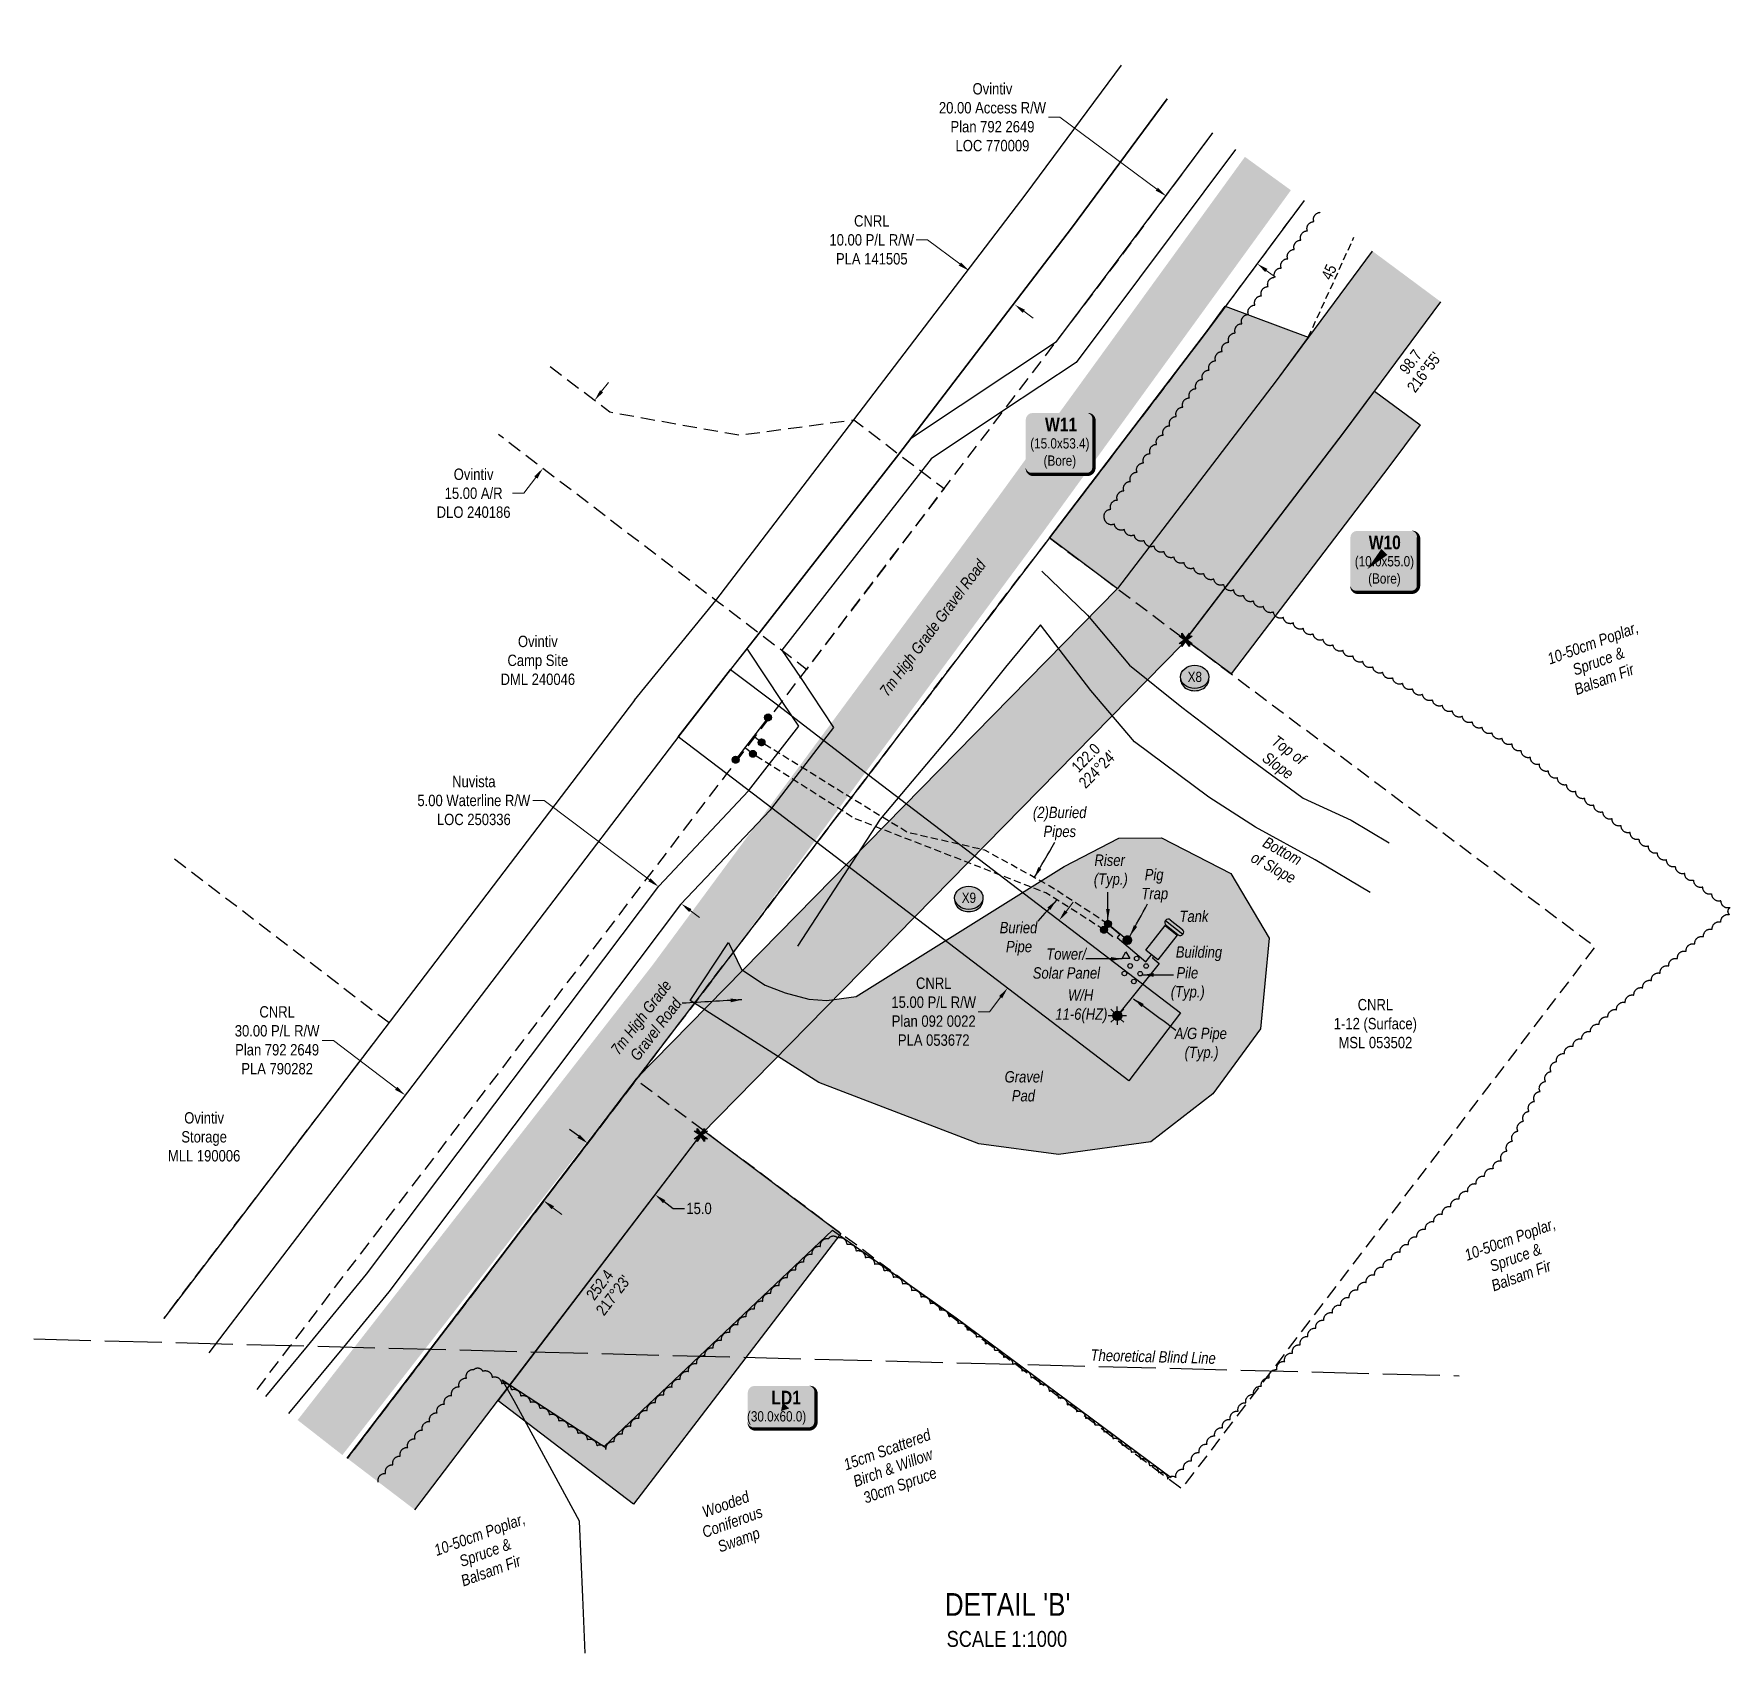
# Model space of a CAD drawing. Extents: x 391873 to 399328, y 6054492 to 6062838.
# Drawn here: x 397632 to 399125, y 6058891 to 6060315 of the extents above; entities that cross this region are included whole.
import ezdxf
from ezdxf.enums import TextEntityAlignment as Align

# ---------------------------------------------------------------- set-up
doc = ezdxf.new("R2010")
doc.units = 0
doc.header["$LTSCALE"] = 5
doc.header["$PDSIZE"] = 0.5
for name, pattern in [('0', [1, 1, 0]), ('foc-ACCESSROAD', [3.75, 2.5, -1.25]), ('foc-TIELINE', [1.875, 1.25, -0.625]), ('foc-UNSURVEYED', [12.5, 10, -2.5]), ('UG_PIPE', [1.875, 1.25, -0.625])]:
    doc.linetypes.add(name, pattern=pattern)
doc.layers.get('Defpoints').update_dxf_attribs({"color": 9})
for name, color, linetype, true_color in [('AS-PIPE-AG', 7, 'Continuous', 0x7d00fa), ('AS-PIPE-AG-T', 7, 'Continuous', 0x7d00fa), ('AS-STRUCTURE-H', 7, 'Continuous', 0xa8a8a8), ('AS-STRUCTURE-T', 7, 'Continuous', 0x454545), ('P-TEMP-BLUE-H', 7, 'Continuous', 0x99e6ff)]:
    doc.layers.add(name, color=color, linetype=linetype, true_color=true_color)
for name, color, linetype in [('AS-PIPE-UG', 44, 'UG_PIPE'), ('AS-PIPE-UG-T', 44, 'Continuous'), ('AS-ROADS', 254, 'Continuous'), ('AS-SYMBOL', 7, 'Continuous'), ('C-RW', 13, 'Continuous'), ('DETAIL-T', 7, 'Continuous'), ('F-AR', 190, 'foc-ACCESSROAD'), ('F-RW', 190, 'Continuous'), ('F-WS', 190, 'foc-ACCESSROAD'), ('F-WS-S', 8, 'Continuous'), ('L-BD1', 253, 'Continuous'), ('L-MON', 1, 'Continuous'), ('L-USEC', 7, 'foc-UNSURVEYED'), ('P-CROSSINGS', 250, 'Continuous'), ('P-PROPOSED', 10, 'Continuous'), ('P-PROPOSED-H', 21, 'Continuous'), ('P-TEMP-BLOCKS', 250, 'Continuous'), ('P-TEMP-BLUE', 146, 'Continuous'), ('P-TXT', 4, 'Continuous'), ('T-BUSH', 110, '0'), ('T-BUSH-T', 110, 'Continuous'), ('T-SLOPE', 48, 'Continuous'), ('T-TIE', 201, 'foc-TIELINE'), ('WETLAND', 143, 'Continuous'), ('WETLAND-T', 146, 'Continuous')]:
    doc.layers.add(name, color=color, linetype=linetype)
doc.layers.add('AS-STRUCTURE', color=7, linetype='Continuous', lineweight=30, true_color=0x595959)
for name, color, linetype, lineweight in [('C-RW-T', 13, 'Continuous', 9), ('F-AR-T', 190, 'Continuous', 9), ('F-RW-T', 190, 'Continuous', 9), ('F-WS-T', 190, 'Continuous', 9), ('T-TEXT', 48, 'Continuous', 18), ('T-TIE-T', 201, 'Continuous', 18)]:
    doc.layers.add(name, color=color, linetype=linetype, lineweight=lineweight)
doc.styles.add('80', font='ARIALN.TTF', dxfattribs={"height": 10})
doc.styles.add('80CG', font='ARIALN.TTF', dxfattribs={"height": 10})
doc.styles.add('80L', font='ARIALN.TTF', dxfattribs={"height": 10})
doc.styles.add('BOLD', font='ARIALNB.TTF')
doc.styles.add('Crossing', font='ARIALN.TTF', dxfattribs={"height": 10})
doc.dimstyles.new('Compass 5 000', dxfattribs={"dimscale": 5, "dimtxt": 9, "dimasz": 2, "dimexe": 0.2, "dimexo": 0.0625, "dimgap": 0.5, "dimtad": 0, "dimtih": 1, "dimtoh": 1, "dimzin": 0, "dimdsep": 46, "dimtxsty": '80CG', "dimcen": 0.1, "dimse1": 1, "dimse2": 1, "dimclrd": 256, "dimclrt": 256, "dimaunit": 1, "dimadec": 4, "dimazin": 0, "dimtfac": 0.06, "dimtofl": 0, "dimtmove": 0, "dimatfit": 1, "dimfxl": 0.2, "dimtolj": 1, "dimtzin": 0, "dimlwd": -1, "dimarcsym": 0})

msp = doc.modelspace()

# ---------------------------------------------------------------- texts
at = {"layer": 'AS-PIPE-AG-T', "insert": (398634.504, 6059440.857), "char_height": 9.99613, "attachment_point": 1, "style": '80L'}
msp.add_mtext_dynamic_manual_height_columns('\\pi1.9379;{\\fArial Narrow|b0|i1|c0|p34;A/G Pipe\\P\\pi10.577;(Typ.)}', width=49.42428, gutter_width=50, heights=[0], dxfattribs=at)
at = {"layer": 'AS-PIPE-UG-T', "char_height": 9.99613, "attachment_point": 1, "style": '80L'}
for s, insert in [('\\pi-8.6654;{\\fArial Narrow|b0|i1|c0|p34;(2)Buried\\P\\pi0.64206;Pipes}', (398520.271, 6059635.239)), ('\\pi-1.9047;{\\fArial Narrow|b0|i1|c0|p34;Buried\\P\\pi3.6354;Pipe}', (398484.267, 6059533.906))]:
    msp.add_mtext_dynamic_manual_height_columns(s, width=29.34966, gutter_width=50, heights=[0], dxfattribs=dict(at, insert=insert))
at = {"layer": 'AS-STRUCTURE-T', "char_height": 9.99613, "attachment_point": 1, "style": '80L'}
for s, width, insert in [('{\\fArial Narrow|b0|i1|c0|p34;Tank}', 26.17776, (398640.604, 6059543.859)), ('\\pi12.362;{\\fArial Narrow|b0|i1|c0|p34;Tower/\\P\\pi0.46725;Solar Panel}', 59.80668, (398511.012, 6059510.676)), ('{\\fArial Narrow|b0|i1|c0|p34;Building}', 38.67435, (398637.34, 6059512.396)), ('\\pi5.5481;{\\fArial Narrow|b0|i1|c0|p34;Pile\\P\\pi0.53978;(Typ.)}', 29.34966, (398632.386, 6059494.138))]:
    msp.add_mtext_dynamic_manual_height_columns(s, width=width, gutter_width=50, heights=[0], dxfattribs=dict(at, insert=insert))
at = {"layer": 'DETAIL-T', "color": 3, "insert": (398375.072, 6058943.412), "char_height": 19.99227, "width": 225.74688, "attachment_point": 1, "style": '80CG'}
msp.add_mtext("\\pi58.999;DETAIL 'B'\\P\\pi60.604;{\\H0.7x;SCALE 1:1000}", dxfattribs=at)
at = {"layer": 'F-WS-T', "char_height": 9.99606, "attachment_point": 5, "style": '80CG'}
for s, insert in [('\\A1;Ovintiv\\PCamp Site\\PDML 240046', (398075.93, 6059763.975)), ('\\A1;Ovintiv\\PStorage\\PMLL 190006', (397782.259, 6059344.766))]:
    msp.add_mtext(s, dxfattribs=dict(at, insert=insert))
at = {"layer": 'F-WS-T', "insert": (398533.646, 6059474.472), "char_height": 9.99613, "attachment_point": 1, "style": '80L'}
msp.add_mtext_dynamic_manual_height_columns('\\pi8.8467;{\\fArial Narrow|b0|i1|c0|p34;W/H\\P\\pi-2.2779;11-6(HZ)}', width=38.88581, gutter_width=50, heights=[0], dxfattribs=at)
at = {"layer": 'F-WS-T', "insert": (398812.989, 6059444.373), "char_height": 9.99606, "width": 116.81406, "attachment_point": 5, "style": '80CG'}
msp.add_mtext('\\A1;CNRL\\P1-12 (Surface)\\PMSL 053502', dxfattribs=at)
at = {"layer": 'L-BD1', "style": '80L'}
for s, rotation, p in [('98.7', 53.0706, (398843.919, 6060026.634)), ("216°55'", 53.0706, (398855.905, 6060017.625)), ('122.0', 45.5918, (398558.104, 6059678.267)), ("224°24'", 45.5918, (398568.28, 6059668.299)), ('252.4', 52.6086, (398130.325, 6059214.607)), ("217°23'", 52.6086, (398142.238, 6059205.501))]:
    msp.add_text(s, height=9.9961, rotation=rotation, dxfattribs=at).set_placement(p, align=Align.MIDDLE)
at = {"layer": 'L-USEC', "insert": (398562.548, 6059157.877), "char_height": 9.99613, "attachment_point": 1, "rotation": 358.519427, "style": '80L'}
msp.add_mtext_dynamic_manual_height_columns('{\\fArial Narrow|b0|i1|c0|p34;Theoretical Blind Line}', width=109.98404, gutter_width=50, heights=[0], dxfattribs=at)
at = {"layer": 'T-BUSH-T', "char_height": 9.99613, "attachment_point": 1, "rotation": 20, "style": '80L'}
for s, insert in [('\\pi1.8057;{\\fArial Narrow|b0|i1|c0|p34;10-50cm Poplar,\\P\\pi19.33;Spruce & \\P\\pi14.778;Balsam Fir}', (398961.508, 6059769.028)), ('\\pi1.8057;{\\fArial Narrow|b0|i1|c0|p34;10-50cm Poplar,\\P\\pi19.33;Spruce & \\P\\pi14.778;Balsam Fir}', (398888.553, 6059244.384)), ('\\pi2.8524;{\\fArial Narrow|b0|i1|c0|p34;15cm Scattered \\P\\pi5.7401;Birch & Willow \\P\\pi9.1085;30cm Spruce}', (398341.176, 6059059.714)), ('\\pi1.8057;{\\fArial Narrow|b0|i1|c0|p34;10-50cm Poplar,\\P\\pi19.33;Spruce & \\P\\pi14.778;Balsam Fir}', (397981.821, 6058984.755))]:
    msp.add_mtext_dynamic_manual_height_columns(s, width=84.77381, gutter_width=50, heights=[0], dxfattribs=dict(at, insert=insert))
at = {"layer": 'T-TEXT', "char_height": 9.99613, "attachment_point": 1, "style": '80L'}
for s, width, insert, rotation in [('\\pi3.6092;{\\fArial Narrow|b0|i1|c0|p34;7m High Grade Gravel Road}', 151.50779, (398373.666, 6059734.692), 53.162465), ('\\pi23.312;{\\fArial Narrow|b0|i1|c0|p34;Top of\\P\\pi25.484;Slope}', 79.15673, (398707.855, 6059712.717), 323.650493), ('\\pi21.782;{\\fArial Narrow|b0|i1|c0|p34;Bottom \\P\\pi18.989;of Slope}', 79.15673, (398698.533, 6059619.887), 331.423895), ('\\pi4.0319;{\\fArial Narrow|b0|i1|c0|p34;7m High Grade \\P\\pi10.152;Gravel Road}', 84.03723, (398136.798, 6059418.968), 52.655857)]:
    msp.add_mtext_dynamic_manual_height_columns(s, width=width, gutter_width=50, heights=[0], dxfattribs=dict(at, insert=insert, rotation=rotation))
for s, width, insert in [('\\pi1.0955;{\\fArial Narrow|b0|i1|c0|p34;Riser\\P\\pi0.53978;(Typ.)}', 29.34966, (398564.666, 6059593.223)), ('\\pi6.6902;{\\fArial Narrow|b0|i1|c0|p34;Pig\\P\\pi3.7377;Trap}', 29.34966, (398603.308, 6059580.541)), ('\\pi25.466;{\\fArial Narrow|b0|i1|c0|p34;Gravel\\P\\pi31.828;Pad}', 84.03723, (398461.22, 6059402.639))]:
    msp.add_mtext_dynamic_manual_height_columns(s, width=width, gutter_width=50, heights=[0], dxfattribs=dict(at, insert=insert))
at = {"layer": 'T-TIE-T', "style": '80L'}
msp.add_text('45', height=9.9961, rotation=65.489853, dxfattribs=at).set_placement((398772.168, 6060105.648), align=Align.MIDDLE)
at = {"layer": 'WETLAND-T', "insert": (398210.778, 6059015.868), "char_height": 9.99613, "attachment_point": 1, "rotation": 20, "style": '80L'}
msp.add_mtext_dynamic_manual_height_columns('\\pi9.2284;{\\fArial Narrow|b0|i1|c0|p34;Wooded \\P\\pi2.9621;Coniferous\\P\\pi11.557;Swamp}', width=60.23461, gutter_width=50, heights=[0], dxfattribs=at)

# ---------------------------------------------------------------- blocks, each defined once
blk = doc.blocks.new('*U123')
at = {"true_color": 0x99e6ff}
h = blk.add_hatch(color=141, dxfattribs=at)
edge = h.paths.add_edge_path()
edge.add_line((-24, -19.4), (24, -19.4))
edge.add_arc((24, -13.4), 6, 270, 360)
edge.add_line((30, -13.4), (30, 12.5))
edge.add_arc((24, 12.5), 6, 0, 90)
edge.add_line((24, 18.5), (-24, 18.5))
edge.add_arc((-24, 12.5), 6, 90, 180)
edge.add_line((-30, 12.5), (-30, -13.4))
edge.add_arc((-24, -13.4), 6, 180, 270)
at = {"color": 250, "flags": 128}
blk.add_lwpolyline([(-24, -19.4, 3, 3, 0), (24, -19.4, 3, 3, 0.414214), (30, -13.4, 3, 3, 0), (30, 12.5, 3, 0, 0.414214), (24, 18.5, 0, 0, 0), (-24, 18.5, 0, 0, 0.414214), (-30, 12.5, 0, 0, 0), (-30, -13.4, 0, 3, 0.414214)], format="xyseb", close=True, dxfattribs=at)
at = {"flags": 128}
blk.add_lwpolyline([(6.5, -1.3, 0, 7.5, 0), (0, 0, 0, 0, 0)], format="xyseb", dxfattribs=at)
at = {"color": 250}
for tag, p, height, style in [('TEMP_AREA_W1_001', (-9.2, 2.2), 12, 'BOLD'), ('ENTER_TEXT_001', (-30.7, -12.8), 9, '80')]:
    blk.add_attdef(tag, p, '', height=height, dxfattribs=dict(at, style=style))
blk = doc.blocks.new('*U116')
at = {"true_color": 0x99e6ff}
h = blk.add_hatch(color=141, dxfattribs=at)
edge = h.paths.add_edge_path()
edge.add_line((-24, -35.6), (24, -35.6))
edge.add_arc((24, -29.6), 6, 270, 360)
edge.add_line((30, -29.6), (30, 12.5))
edge.add_arc((24, 12.5), 6, 0, 90)
edge.add_line((24, 18.5), (-24, 18.5))
edge.add_arc((-24, 12.5), 6, 90, 180)
edge.add_line((-30, 12.5), (-30, -29.6))
edge.add_arc((-24, -29.6), 6, 180, 270)
at = {"color": 250, "flags": 128}
blk.add_lwpolyline([(-24, -35.6, 3, 3, 0), (24, -35.6, 3, 3, 0.414214), (30, -29.6, 3, 3, 0), (30, 12.5, 3, 0, 0.414214), (24, 18.5, 0, 0, 0), (-24, 18.5, 0, 0, 0.414214), (-30, 12.5, 0, 0, 0), (-30, -29.6, 0, 3, 0.414214)], format="xyseb", close=True, dxfattribs=at)
at = {"flags": 128}
blk.add_lwpolyline([(-15.1, -15.3, 0, 7.5, 0), (0, 0, 0, 0, 0)], format="xyseb", dxfattribs=at)
at = {"color": 250}
for tag, p, height, style in [('TEMP_AREA_W1_001', (-9.2, 2.2), 12, 'BOLD'), ('ENTER_TEXT_001', (-30.7, -12.8), 9, '80')]:
    blk.add_attdef(tag, p, '', height=height, dxfattribs=dict(at, style=style))
blk = doc.blocks.new('*D121')
at = {"layer": 'C-RW-T', "transparency": 16777216}
for p, q in [((398418.9, 6060133.9), (398408.9, 6060133.9)), ((398447.4, 6060112.8), (398418.9, 6060133.9)), ((398503.6, 6060071.1), (398511.7, 6060065.1))]:
    blk.add_line(p, q, dxfattribs=at)
for points in [[(398448.4, 6060114.1), (398446.4, 6060111.4), (398455.4, 6060106.8)], [(398504.6, 6060072.4), (398502.6, 6060069.7), (398495.6, 6060077)]]:
    blk.add_solid(points, dxfattribs=at)
at = {"layer": 'Defpoints', "color": 0, "transparency": 16777216}
for p in [(398599, 6060300.3), (398639.1, 6060270.5), (398455.4, 6060106.8)]:
    blk.add_point(p, dxfattribs=at)
at = {"layer": 'C-RW-T', "transparency": 16777216, "insert": (398369.8, 6060133.9), "char_height": 10, "attachment_point": 5, "style": '80CG'}
blk.add_mtext('\\A1;CNRL\\P10.00 P/L R/W\\PPLA 141505', dxfattribs=at)
blk = doc.blocks.new('*D120')
at = {"layer": 'C-RW-T', "transparency": 16777216}
for p, q in [((398540.8, 6059543.2), (398546.9, 6059551.2)), ((398483.2, 6059467.7), (398477.1, 6059459.8)), ((398463.4, 6059454.9), (398473.4, 6059454.9)), ((398473.4, 6059454.9), (398477.1, 6059459.8))]:
    blk.add_line(p, q, dxfattribs=at)
for points in [[(398539.5, 6059544.2), (398542.1, 6059542.2), (398534.7, 6059535.3)], [(398481.9, 6059468.7), (398484.5, 6059466.7), (398489.3, 6059475.7)]]:
    blk.add_solid(points, dxfattribs=at)
at = {"layer": 'Defpoints', "color": 0, "transparency": 16777216}
for p in [(398534.7, 6059535.3), (398547.9, 6059525.2), (398502.4, 6059465.6)]:
    blk.add_point(p, dxfattribs=at)
at = {"layer": 'C-RW-T', "transparency": 16777216, "insert": (398424.3, 6059454.9), "char_height": 10, "attachment_point": 5, "style": '80CG'}
blk.add_mtext('\\A1;CNRL\\P15.00 P/L R/W\\PPlan 092 0022\\PPLA 053672', dxfattribs=at)
blk = doc.blocks.new('*D122')
at = {"layer": 'Defpoints', "color": 0, "transparency": 16777216}
for p in [(398100.9, 6060011.8), (398055.3, 6059952), (398080.3, 6059932.9)]:
    blk.add_point(p, dxfattribs=at)
at = {"layer": 'F-AR-T', "transparency": 16777216}
for p, q in [((398132, 6060000.7), (398138.1, 6060008.6)), ((398074.3, 6059924.9), (398063.7, 6059911)), ((398063.7, 6059911), (398053.7, 6059911))]:
    blk.add_line(p, q, dxfattribs=at)
for points in [[(398130.7, 6060001.7), (398133.3, 6059999.7), (398125.9, 6059992.7)], [(398072.9, 6059926), (398075.6, 6059923.9), (398080.3, 6059932.9)]]:
    blk.add_solid(points, dxfattribs=at)
at = {"layer": 'F-AR-T', "transparency": 16777216, "insert": (398019.4, 6059911), "char_height": 10, "attachment_point": 5, "style": '80CG'}
blk.add_mtext('\\A1;Ovintiv\\P15.00 A/R\\PDLO 240186', dxfattribs=at)
blk = doc.blocks.new('PIG')
h = blk.add_hatch(color=255)
h.dxf.hatch_style = 1
edge = h.paths.add_edge_path()
edge.add_arc((0, 0), 0.85, 0, 360)
at = {"layer": 'AS-SYMBOL'}
h = blk.add_hatch(color=13, dxfattribs=at)
h.dxf.hatch_style = 1
h.paths.add_polyline_path([(-0.1, 0, 1), (-0.55, 0, 1)])
h = blk.add_hatch(color=13, dxfattribs=at)
h.dxf.hatch_style = 1
h.paths.add_polyline_path([(0.1, 0, 1), (0.55, 0, 1)])
at = {"layer": 'AS-SYMBOL', "color": 13}
for centre, radius in [((0, 0), 0.75), ((-0.33, 0), 0.225), ((0.33, 0), 0.225)]:
    blk.add_circle(centre, radius, dxfattribs=at)
blk = doc.blocks.new('RISER')
h = blk.add_hatch(color=255)
h.dxf.hatch_style = 1
edge = h.paths.add_edge_path()
edge.add_arc((0, 0), 0.7, 0, 360)
blk.add_hatch(color=13).paths.add_polyline_path([(0.58, -0.15), (-0.58, -0.15, 0.774597)])
at = {"color": 13}
blk.add_line((-0.58, -0.15), (0.58, -0.15), dxfattribs=at)
blk.add_circle((0, 0), 0.6, dxfattribs=at)
blk = doc.blocks.new('GAS')
h = blk.add_hatch(color=255)
h.dxf.hatch_style = 1
edge = h.paths.add_edge_path()
edge.add_arc((0, 0), 0.9, 0, 360)
for p, q in [((-0.81, 0), (-1.62, 0)), ((-0.57, 0.57), (-1.14, 1.14)), ((0, 0.81), (0, 1.62)), ((0.57, 0.57), (1.14, 1.14)), ((1.62, 0), (0.81, 0)), ((-0.57, -0.57), (-1.14, -1.14)), ((0, -0.81), (0, -1.62)), ((1.14, -1.14), (0.57, -0.57))]:
    blk.add_line(p, q)
blk.add_circle((0, 0), 0.8)
blk = doc.blocks.new('TEMP')
h = blk.add_hatch(color=255)
h.dxf.hatch_style = 1
h.paths.add_polyline_path([(0, 0.25), (-0.67, 1.15), (-0.67, 0.67), (-1.15, 0.67), (-0.25, 0), (-1.15, -0.67), (-0.67, -0.67), (-0.67, -1.15), (0, -0.25), (0.67, -1.15), (0.67, -0.67), (1.15, -0.67), (0.25, 0), (1.15, 0.67), (0.67, 0.67), (0.67, 1.15)])
h.paths.add_polyline_path([(0.57, 0.85), (0.57, 0.57), (0.85, 0.57), (0.08, 0), (0.85, -0.57), (0.57, -0.57), (0.57, -0.85), (0, -0.08), (-0.57, -0.85), (-0.57, -0.57), (-0.85, -0.57), (-0.08, 0), (-0.85, 0.57), (-0.57, 0.57), (-0.57, 0.85), (0, 0.08)], flags=16)
h = blk.add_hatch(color=1)
h.dxf.hatch_style = 1
h.paths.add_polyline_path([(0, 0.08), (-0.57, 0.85), (-0.57, 0.57), (-0.85, 0.57), (-0.08, 0), (-0.85, -0.57), (-0.57, -0.57), (-0.57, -0.85), (0, -0.08), (0.57, -0.85), (0.57, -0.57), (0.85, -0.57), (0.08, 0), (0.85, 0.57), (0.57, 0.57), (0.57, 0.85)])
at = {"color": 1}
for p, q in [((-0.08, 0), (0.08, 0)), ((0, 0.08), (0, -0.08))]:
    blk.add_line(p, q, dxfattribs=at)
at = {"color": 255, "flags": 128}
blk.add_lwpolyline([(-0.25, 0), (-1.15, 0.67), (-0.67, 0.67), (-0.67, 1.15), (0, 0.25), (0.67, 1.15), (0.67, 0.67), (1.15, 0.67), (0.25, 0), (1.15, -0.67), (0.67, -0.67), (0.67, -1.15), (0, -0.25), (-0.67, -1.15), (-0.67, -0.67), (-1.15, -0.67)], close=True, dxfattribs=at)
at = {"color": 1, "flags": 128}
blk.add_lwpolyline([(-0.08, 0), (-0.85, 0.57), (-0.57, 0.57), (-0.57, 0.85), (0, 0.08), (0.57, 0.85), (0.57, 0.57), (0.85, 0.57), (0.08, 0), (0.85, -0.57), (0.57, -0.57), (0.57, -0.85), (0, -0.08), (-0.57, -0.85), (-0.57, -0.57), (-0.85, -0.57)], close=True, dxfattribs=at)
blk = doc.blocks.new('*U176')
at = {"layer": 'AS-STRUCTURE'}
for p, q in [((-2.97, 1.59), (-0.84, -0.1)), ((-2.23, 2.53), (-0.1, 0.84))]:
    blk.add_line(p, q, dxfattribs=at)
for centre, start, end in [((-2.6, 2.06), 51.6579, 231.6579), ((-0.47, 0.37), 231.6579, 51.6579)]:
    blk.add_arc(centre, 0.6, start, end, dxfattribs=at)
at = {"layer": 'Defpoints'}
blk.add_line((-3.07, 2.43), (0, 0), dxfattribs=at)
blk = doc.blocks.new('*D124')
at = {"layer": 'Defpoints', "color": 0, "transparency": 16777216}
for p in [(398182.1, 6059565), (398161.3, 6059537.4), (398181.3, 6059522.3)]:
    blk.add_point(p, dxfattribs=at)
at = {"layer": 'F-RW-T', "transparency": 16777216}
for p, q in [((398081.5, 6059640.7), (398071.5, 6059640.7)), ((398174.1, 6059571), (398081.5, 6059640.7)), ((398210.1, 6059543.9), (398218.1, 6059537.9))]:
    blk.add_line(p, q, dxfattribs=at)
for points in [[(398175.1, 6059572.3), (398173.1, 6059569.6), (398182.1, 6059565)], [(398211.1, 6059545.2), (398209.1, 6059542.6), (398202.1, 6059549.9)]]:
    blk.add_solid(points, dxfattribs=at)
at = {"layer": 'F-RW-T', "transparency": 16777216, "insert": (398019.6, 6059640.7), "char_height": 10, "attachment_point": 5, "style": '80CG'}
blk.add_mtext('\\A1;Nuvista\\P5.00 Waterline R/W\\PLOC 250336', dxfattribs=at)
blk = doc.blocks.new('*D125')
at = {"layer": 'Defpoints', "color": 0, "transparency": 16777216}
for p in [(398638.6, 6060186), (398628.7, 6060172.6), (398718.9, 6060126.4)]:
    blk.add_point(p, dxfattribs=at)
at = {"layer": 'F-AR-T', "transparency": 16777216}
for p, q in [((398535.4, 6060241.8), (398525.4, 6060241.8)), ((398620.6, 6060178.5), (398535.4, 6060241.8)), ((398717, 6060107), (398725, 6060101.1))]:
    blk.add_line(p, q, dxfattribs=at)
for points in [[(398621.6, 6060179.9), (398619.6, 6060177.2), (398628.7, 6060172.6)], [(398718, 6060108.4), (398716, 6060105.7), (398709, 6060113)]]:
    blk.add_solid(points, dxfattribs=at)
at = {"layer": 'F-AR-T', "transparency": 16777216, "insert": (398476, 6060241.8), "char_height": 10, "attachment_point": 5, "style": '80CG'}
blk.add_mtext('\\A1;Ovintiv\\P20.00 Access R/W\\PPlan 792 2649\\PLOC 770009', dxfattribs=at)
blk = doc.blocks.new('*D126')
at = {"layer": 'C-RW-T', "transparency": 16777216}
for p, q in [((397896, 6059429.7), (397886, 6059429.7)), ((397951.3, 6059387.5), (397896, 6059429.7)), ((398089.1, 6059282.5), (398097.1, 6059276.5))]:
    blk.add_line(p, q, dxfattribs=at)
for points in [[(397952.3, 6059388.8), (397950.3, 6059386.2), (397959.2, 6059381.5)], [(398090.2, 6059283.8), (398088.1, 6059281.2), (398081.2, 6059288.6)]]:
    blk.add_solid(points, dxfattribs=at)
at = {"layer": 'Defpoints', "color": 0, "transparency": 16777216}
for p in [(397959.2, 6059381.5), (397963.1, 6059386.5), (398085, 6059293.6)]:
    blk.add_point(p, dxfattribs=at)
at = {"layer": 'C-RW-T', "transparency": 16777216, "insert": (397846.5, 6059429.7), "char_height": 10, "attachment_point": 5, "style": '80CG'}
blk.add_mtext('\\A1;CNRL\\P30.00 P/L R/W\\PPlan 792 2649\\PPLA 790282', dxfattribs=at)
blk = doc.blocks.new('*U40')
at = {"true_color": 0x99e6ff}
h = blk.add_hatch(color=141, dxfattribs=at)
edge = h.paths.add_edge_path()
edge.add_line((-24, -35.6), (24, -35.6))
edge.add_arc((24, -29.6), 6, 270, 360)
edge.add_line((30, -29.6), (30, 12.5))
edge.add_arc((24, 12.5), 6, 0, 90)
edge.add_line((24, 18.5), (-24, 18.5))
edge.add_arc((-24, 12.5), 6, 90, 180)
edge.add_line((-30, 12.5), (-30, -29.6))
edge.add_arc((-24, -29.6), 6, 180, 270)
at = {"color": 250, "flags": 128}
blk.add_lwpolyline([(-24, -35.6, 3, 3, 0), (24, -35.6, 3, 3, 0.414214), (30, -29.6, 3, 3, 0), (30, 12.5, 3, 0, 0.414214), (24, 18.5, 0, 0, 0), (-24, 18.5, 0, 0, 0.414214), (-30, 12.5, 0, 0, 0), (-30, -29.6, 0, 3, 0.414214)], format="xyseb", close=True, dxfattribs=at)
at = {"flags": 128}
blk.add_lwpolyline([(-25, -20.2, 0, 7.5, 0), (0, 0, 0, 0, 0)], format="xyseb", dxfattribs=at)
at = {"color": 250}
for tag, p, height, style in [('TEMP_AREA_W1_001', (-9.2, 2.2), 12, 'BOLD'), ('ENTER_TEXT_001', (-30.7, -12.8), 9, '80')]:
    blk.add_attdef(tag, p, '', height=height, dxfattribs=dict(at, style=style))
blk = doc.blocks.new('*D127')
at = {"layer": 'Defpoints', "color": 0, "transparency": 16777216}
for p in [(398109.4, 6059325.5), (398179.2, 6059293.9), (398168.8, 6059280.2)]:
    blk.add_point(p, dxfattribs=at)
at = {"layer": 'P-TXT', "transparency": 16777216}
for p, q in [((398111.9, 6059345.3), (398103.9, 6059351.3)), ((398187.1, 6059287.8), (398195.1, 6059281.8)), ((398195.1, 6059281.8), (398205.1, 6059281.8))]:
    blk.add_line(p, q, dxfattribs=at)
for points in [[(398112.9, 6059346.6), (398110.8, 6059343.9), (398119.8, 6059339.2)], [(398188.1, 6059289.1), (398186.1, 6059286.5), (398179.2, 6059293.9)]]:
    blk.add_solid(points, dxfattribs=at)
at = {"layer": 'P-TXT', "transparency": 16777216, "insert": (398217.8, 6059281.8), "char_height": 10, "attachment_point": 5, "style": '80CG'}
blk.add_mtext('\\A1;15.0', dxfattribs=at)
blk = doc.blocks.new('xing2')
h = blk.add_hatch(color=50)
h.dxf.hatch_style = 1
edge = h.paths.add_edge_path()
edge.add_ellipse((0, 0), major_axis=(-12.5, 0), ratio=0.816297, start_angle=0, end_angle=360)
h = blk.add_hatch(color=250)
h.dxf.hatch_style = 1
edge = h.paths.add_edge_path()
edge.add_ellipse((0, -2), major_axis=(-12.5, 0), ratio=0.816297, start_angle=0, end_angle=180)
edge.add_line((12.5, -2), (12.5, 0))
edge.add_ellipse((0, 0), major_axis=(-12.5, 0), ratio=0.816297, start_angle=0, end_angle=180, ccw=False)
edge.add_line((-12.5, 0), (-12.5, -2))
at = {"color": 250}
blk.add_ellipse((0, 0), major_axis=(-12.5, 0), ratio=0.816297, dxfattribs=at)
blk.add_ellipse((0, -2), major_axis=(-12.5, 0), ratio=0.816297, start_param=0, end_param=3.141593, dxfattribs=at)
at = {"color": 250, "style": 'Crossing'}
blk.add_attdef('CROSSING', text='', height=9, dxfattribs=at).set_placement((0.1, 0), align=Align.MIDDLE_CENTER)
at = {"color": 250, "style": 'Crossing', "flags": 1}
for tag, p in [('OWNER', (0.1, -12.5)), ('DESCRIPTION', (0.1, -25.8)), ('LOCATION', (0.1, -39.3)), ('DWG_REF', (0.1, -52.8))]:
    blk.add_attdef(tag, text='', height=9, dxfattribs=at).set_placement(p, align=Align.MIDDLE_CENTER)

# ---------------------------------------------------------------- dimensions: what is measured, and where the dimension line sits
at = {"layer": 'C-RW-T'}
for base, p1, p2, angle, text, picture, middle in [((398455.444, 6060106.826), (398639.105, 6060270.473), (398598.951, 6060300.263), 143.429103, 'CNRL\\P10.00 P/L R/W\\PPLA 141505', '*D121', (398369.838, 6060133.919)), ((397959.234, 6059381.456), (398085.045, 6059293.626), (397963.085, 6059386.513), 142.70616, 'CNRL\\P30.00 P/L R/W\\PPlan 792 2649\\PPLA 790282', '*D126', (397846.481, 6059429.653))]:
    dim = msp.add_linear_dim(base=base, p1=p1, p2=p2, angle=angle, text=text, dimstyle='Compass 5 000', dxfattribs=at)
    dim.commit()
    dim.dimension.update_dxf_attribs({"geometry": picture, "text_midpoint": middle, "dimtype": 161})
dim = msp.add_linear_dim(base=(398534.749, 6059535.276), p1=(398502.414, 6059465.638), p2=(398547.898, 6059525.242), angle=52.652644, text='CNRL\\P15.00 P/L R/W\\PPlan 092 0022\\PPLA 053672', dimstyle='Compass 5 000', override={"dimtmove": 1}, dxfattribs=at)
dim.commit()
dim.dimension.update_dxf_attribs({"geometry": '*D120', "text_midpoint": (398451.465, 6059454.874), "dimtype": 161})
at = {"layer": 'F-AR-T'}
for base, p1, p2, angle, text, picture, middle in [((398628.674, 6060172.564), (398718.93, 6060126.41), (398638.63, 6060185.985), 143.427995, 'Ovintiv\\P20.00 Access R/W\\PPlan 792 2649\\PLOC 770009', '*D125', (398475.989, 6060241.768)), ((398080.334, 6059932.899), (398100.944, 6060011.786), (398055.327, 6059951.969), 232.671174, 'Ovintiv\\P15.00 A/R\\PDLO 240186', '*D122', (398019.376, 6059911.03))]:
    dim = msp.add_linear_dim(base=base, p1=p1, p2=p2, angle=angle, text=text, dimstyle='Compass 5 000', dxfattribs=at)
    dim.commit()
    dim.dimension.update_dxf_attribs({"geometry": picture, "text_midpoint": middle, "dimtype": 161})
at = {"layer": 'F-RW-T'}
dim = msp.add_linear_dim(base=(398182.122, 6059564.959), p1=(398181.296, 6059522.328), p2=(398161.335, 6059537.364), angle=143.010939, text='Nuvista\\P5.00 Waterline R/W\\PLOC 250336', dimstyle='Compass 5 000', dxfattribs=at)
dim.commit()
dim.dimension.update_dxf_attribs({"geometry": '*D124', "text_midpoint": (398019.638, 6059640.739), "dimtype": 161})
at = {"layer": 'P-TXT'}
dim = msp.add_linear_dim(base=(398179.185, 6059293.888), p1=(398109.388, 6059325.533), p2=(398168.766, 6059280.232), angle=322.658465, text='15.0', dimstyle='Compass 5 000', dxfattribs=at)
dim.commit()
dim.dimension.update_dxf_attribs({"geometry": '*D127', "text_midpoint": (398217.838, 6059281.757), "dimtype": 161})

# ---------------------------------------------------------------- hatches: boundary and pattern name
at = {"layer": 'AS-ROADS'}
h = msp.add_hatch(color=256, dxfattribs=at)
h.dxf.hatch_style = 1
h.paths.add_polyline_path([(398356.023, 6059468.161), (398539.048, 6059582.536), (398587.148, 6059607.566), (398624.698, 6059607.791), (398685.698, 6059576.591), (398719.498, 6059519.731), (398711.863, 6059439.926), (398669.943, 6059382.771), (398615.273, 6059340.476), (398534.098, 6059329.421), (398463.938, 6059338.651), (398323.153, 6059392.601), (398210.095, 6059464.743), (398243.858, 6059515.778), (398255.253, 6059492.159), (398275.932, 6059478.24), (398293.657, 6059471.492), (398314.337, 6059466.009), (398330.374, 6059464.743)])
at = {"layer": 'AS-STRUCTURE-H'}
h = msp.add_hatch(color=256, dxfattribs=at)
h.dxf.hatch_style = 1
h.paths.add_polyline_path([(398638.463, 6059522.121), (398621.448, 6059500.526), (398611.008, 6059509.071), (398627.993, 6059530.691)])
at = {"layer": 'P-PROPOSED-H'}
h = msp.add_hatch(color=256, dxfattribs=at)
h.dxf.hatch_style = 1
h.paths.add_polyline_path([(398870.474, 6060079.486), (398810.264, 6060124.154), (398725.538, 6060009.948), (398586.097, 6059827.192), (398162.585, 6059395.729), (397981.8, 6059158.77), (397907.98, 6059062.182), (397967.594, 6059016.779), (398041.404, 6059113.296), (398219.358, 6059346.543), (398642.869, 6059778.006), (398785.447, 6059964.873)])
at = {"layer": 'P-TEMP-BLUE-H'}
h = msp.add_hatch(color=256, dxfattribs=at)
h.dxf.hatch_style = 1
h.paths.add_polyline_path([(398680.903, 6060075.514), (398753.932, 6060048.222), (398725.538, 6060009.948), (398586.097, 6059827.192), (398585.972, 6059827.065), (398526.216, 6059871.835), (398665.35, 6060054.188)])
h = msp.add_hatch(color=256, dxfattribs=at)
h.dxf.hatch_style = 1
h.paths.add_polyline_path([(398646, 6059782.091), (398784.949, 6059964.202), (398812.181, 6060000.91), (398852.322, 6059971.13), (398824.889, 6059934.153), (398686, 6059752.121)])
h = msp.add_hatch(color=256, dxfattribs=at)
h.dxf.hatch_style = 1
h.paths.add_polyline_path([(398342.518, 6059259.857), (398160.108, 6059021.686), (398040.899, 6059112.635), (398219.358, 6059346.543), (398222.526, 6059349.771)])

# ---------------------------------------------------------------- linework, layer by layer
at = {"layer": 'AS-PIPE-AG', "flags": 128}
for points in [[(398278.548, 6059713.766), (398249.978, 6059676.556)], [(398272.823, 6059691.876), (398265.783, 6059697.216)], [(398265.178, 6059681.806), (398257.923, 6059687.271)], [(398581.798, 6059520.746), (398574.088, 6059526.876)], [(398594.713, 6059517.916), (398577.488, 6059532.041), (398588.028, 6059523.266), (398585.678, 6059520.071), (398610.993, 6059498.896), (398615.778, 6059504.771)], [(398590.793, 6059515.656), (398593.153, 6059518.616)], [(398617.653, 6059503.311), (398616.728, 6059502.156), (398622.688, 6059497.301), (398585.813, 6059451.316)]]:
    msp.add_lwpolyline(points, dxfattribs=at)
at = {"layer": 'AS-PIPE-UG', "flags": 128}
for points in [[(398577.613, 6059532.136), (398525.963, 6059565.771), (398469.363, 6059596.986), (398401.223, 6059612.641), (398363.413, 6059635.651), (398272.818, 6059691.866)], [(398574.143, 6059526.966), (398522.973, 6059559.501), (398354.493, 6059624.926), (398265.098, 6059681.751)]]:
    msp.add_lwpolyline(points, dxfattribs=at)
at = {"layer": 'AS-ROADS', "flags": 128}
for points, const_width in [([(397884.233, 6059080.268), (398196.213, 6059480.056), (398501.038, 6059892.616), (398718.404, 6060192.302)], 49.981), ([(398377.923, 6059413.911), (398199.628, 6059488.801)], 34.986)]:
    msp.add_lwpolyline(points, dxfattribs=dict(at, const_width=const_width))
msp.add_lwpolyline([(398356.023, 6059468.161), (398539.048, 6059582.536), (398587.148, 6059607.566), (398624.698, 6059607.791), (398685.698, 6059576.591), (398719.498, 6059519.731), (398711.863, 6059439.926), (398669.943, 6059382.771), (398615.273, 6059340.476), (398534.098, 6059329.421), (398463.938, 6059338.651), (398323.153, 6059392.601), (398210.095, 6059464.743), (398243.858, 6059515.778), (398255.253, 6059492.159), (398275.932, 6059478.24), (398293.657, 6059471.492), (398314.337, 6059466.009), (398330.374, 6059464.743)], close=True, dxfattribs=at)
at = {"layer": 'AS-STRUCTURE', "flags": 128}
msp.add_lwpolyline([(398638.463, 6059522.121), (398621.448, 6059500.526), (398611.008, 6059509.071), (398627.993, 6059530.691)], close=True, dxfattribs=at)
msp.add_lwpolyline([(398593.458, 6059507.605), (398596.913, 6059501.658), (398593.458, 6059501.658), (398590.002, 6059501.658), (398593.458, 6059507.605)], dxfattribs=at)
at = {"layer": 'AS-STRUCTURE'}
for centre in [(398597.203, 6059495.186), (398602.923, 6059501.716), (398611.283, 6059495.071), (398592.108, 6059488.506), (398600.393, 6059481.441), (398605.993, 6059488.376)]:
    msp.add_circle(centre, 1.999, dxfattribs=at)
at = {"layer": 'C-RW'}
for points in [[(398161.013, 6059728.878), (398232.697, 6059816.709), (398354, 6059975.72), (398505.572, 6060174.395), (398589.695, 6060287.787)], [(398200.774, 6059698.594), (398200.774, 6059698.594), (398200.774, 6059698.594), (398200.774, 6059698.594), (398393.687, 6059945.306), (398545.521, 6060144.339), (398629.849, 6060257.998)], [(398629.849, 6060257.998), (398545.521, 6060144.339), (398393.687, 6059945.306), (398270.589, 6059787.879), (398245.59, 6059755.908), (398245.59, 6059755.908), (398200.774, 6059698.594)], [(398750.273, 6060168.659), (398665.35, 6060054.188), (398526.216, 6059871.835), (398367.059, 6059663.24), (398365.436, 6059661.112), (398321.581, 6059603.64), (398320.023, 6059601.597), (398162.307, 6059394.895), (397981.522, 6059157.936), (397908.179, 6059062.031)], [(398161.013, 6059728.878), (397746.76, 6059184.971)], [(398200.774, 6059698.594), (397786.521, 6059154.688)]]:
    msp.add_lwpolyline(points, dxfattribs=at)
at = {"layer": 'C-RW', "flags": 128}
msp.add_lwpolyline([(398641.492, 6059453.819), (398596.003, 6059394.216), (398321.581, 6059603.64), (398242.269, 6059664.154), (398199.431, 6059696.83), (398245.59, 6059755.908), (398245.59, 6059755.908), (398287.93, 6059723.978), (398367.059, 6059663.24), (398641.492, 6059453.819)], close=True, dxfattribs=at)
at = {"layer": 'F-AR', "flags": 128}
for points in [[(397828.843, 6059122.455), (397858.356, 6059161.119), (398242.269, 6059664.154), (398287.93, 6059723.978), (398312.369, 6059756.07), (398433.481, 6059915.106), (398585.45, 6060114.304), (398669.973, 6060228.231)], [(398750.273, 6060168.659), (398665.35, 6060054.188), (398526.216, 6059871.835), (398367.059, 6059663.24), (398365.436, 6059661.112), (398321.581, 6059603.64), (398320.023, 6059601.597), (398162.307, 6059394.895), (397981.522, 6059157.936), (397908.282, 6059061.952)], [(398086.8, 6060022.577), (398139.312, 6059982.515), (398253.356, 6059962.169), (398354, 6059975.72), (398393.687, 6059945.306), (398433.481, 6059915.106), (398312.369, 6059756.07), (398272.474, 6059786.405), (398232.697, 6059816.709), (398041.17, 6059962.766)]]:
    msp.add_lwpolyline(points, dxfattribs=at)
at = {"layer": 'F-RW'}
for points in [[(397836.673, 6059116.492), (397873.168, 6059160.737), (397925.223, 6059223.907), (398182.381, 6059565.303), (398261.431, 6059649.218), (398305.484, 6059706.059), (398299.46, 6059715.128), (398290.95, 6059727.942), (398261.59, 6059772.141), (398260.071, 6059774.428), (398270.64, 6059787.801), (398393.669, 6059945.283), (398404.775, 6059959.84), (398404.773, 6059959.839), (398532.242, 6060044.576), (398585.268, 6060114.717), (398651.026, 6060202.827), (398670.015, 6060228.2)], [(398689.954, 6060213.408), (398549.652, 6060026.168), (398485.837, 6059983.733), (398421.983, 6059941.273), (398421.983, 6059941.273), (398290.734, 6059773.099), (398306.973, 6059748.983), (398336.194, 6059704.992), (398327.459, 6059693.637), (398281.661, 6059634.099), (398280.28, 6059632.306), (398201.492, 6059549.14), (397944.854, 6059208.433), (397904.882, 6059159.915), (397856.568, 6059101.339)]]:
    msp.add_lwpolyline(points, dxfattribs=at)
at = {"layer": 'F-WS', "flags": 128}
msp.add_lwpolyline([(398721.448, 6059138.815), (398642.366, 6059035.218), (398496.289, 6059144.632), (398162.307, 6059394.895), (398320.023, 6059601.597), (398321.581, 6059603.64), (398365.436, 6059661.112), (398367.059, 6059663.24), (398526.216, 6059871.835), (399006.315, 6059512.135), (398721.448, 6059138.815)], close=True, dxfattribs=at)
msp.add_lwpolyline([(397756.271, 6059589.328), (397945.046, 6059445.317), (397746.558, 6059185.125)], dxfattribs=at)
at = {"layer": 'L-USEC', "flags": 128}
msp.add_lwpolyline([(397632.48, 6059167.043), (398886.687, 6059134.626)], dxfattribs=at)
at = {"layer": 'P-PROPOSED', "flags": 128}
for points in [[(398810.264, 6060124.154), (398725.538, 6060009.948), (398586.097, 6059827.192), (398162.585, 6059395.729), (397981.8, 6059158.77), (397907.98, 6059062.182)], [(397967.594, 6059016.779), (398041.404, 6059113.296), (398219.358, 6059346.543), (398642.869, 6059778.006), (398785.447, 6059964.873), (398870.474, 6060079.486)]]:
    msp.add_lwpolyline(points, dxfattribs=at)
at = {"layer": 'P-TEMP-BLUE', "flags": 128}
msp.add_lwpolyline([(398680.903, 6060075.514), (398753.932, 6060048.222), (398725.538, 6060009.948), (398586.097, 6059827.192), (398585.972, 6059827.065), (398526.216, 6059871.835), (398665.35, 6060054.188), (398680.903, 6060075.514)], dxfattribs=at)
for points in [[(398646, 6059782.091), (398784.949, 6059964.202), (398812.181, 6060000.91), (398852.322, 6059971.13), (398824.889, 6059934.153), (398686, 6059752.121)], [(398342.518, 6059259.857), (398160.108, 6059021.686), (398040.899, 6059112.635), (398219.358, 6059346.543), (398222.526, 6059349.771)]]:
    msp.add_lwpolyline(points, close=True, dxfattribs=at)
at = {"layer": 'T-BUSH', "flags": 128}
msp.add_lwpolyline([(397935.524, 6059041.006, -0.52056705), (397941.99, 6059048.63, -0.52056705), (397948.455, 6059056.253, -0.52056705), (397954.921, 6059063.877, -0.52056705), (397961.386, 6059071.501, -0.52056705), (397967.852, 6059079.124, -0.52056705), (397974.317, 6059086.748, -0.52056705), (397980.783, 6059094.372, -0.52056705), (397987.248, 6059101.995, -0.52056705), (397993.714, 6059109.619, -0.52056705), (398000.179, 6059117.243, -0.52056705), (398006.644, 6059124.866, -0.52056705), (398013.11, 6059132.49, -0.52056705), (398019.575, 6059140.114, -0.52056705), (398027.357, 6059138.68, -0.52056705), (398035.725, 6059133.212, -0.52056705), (398044.092, 6059127.743, -0.52056705), (398052.46, 6059122.275, -0.52056705), (398060.828, 6059116.806, -0.52056705), (398069.196, 6059111.338, -0.52056705), (398077.563, 6059105.87, -0.52056705), (398085.931, 6059100.401, -0.52056705), (398094.299, 6059094.933, -0.52056705), (398102.667, 6059089.464, -0.52056705), (398111.034, 6059083.996, -0.52056705), (398119.402, 6059078.528, -0.52056705), (398127.77, 6059073.059, -0.52056705), (398135.947, 6059069.711, -0.52056705), (398143.205, 6059076.585, -0.52056705), (398150.463, 6059083.458, -0.52056705), (398157.721, 6059090.331, -0.52056705), (398164.98, 6059097.204, -0.52056705), (398172.238, 6059104.078, -0.52056705), (398179.496, 6059110.951, -0.52056705), (398186.754, 6059117.824, -0.52056705), (398194.012, 6059124.698, -0.52056705), (398201.27, 6059131.571, -0.52056705), (398208.528, 6059138.444, -0.52056705), (398215.787, 6059145.318, -0.52056705), (398223.045, 6059152.191, -0.52056705), (398230.303, 6059159.064, -0.52056705), (398237.561, 6059165.937, -0.52056705), (398244.819, 6059172.811, -0.52056705), (398252.077, 6059179.684, -0.52056705), (398259.335, 6059186.557, -0.52056705), (398266.593, 6059193.431, -0.52056705), (398273.852, 6059200.304, -0.52056705), (398281.11, 6059207.177, -0.52056705), (398288.368, 6059214.05, -0.52056705), (398295.626, 6059220.924, -0.52056705), (398302.884, 6059227.797, -0.52056705), (398310.142, 6059234.67, -0.52056705), (398317.4, 6059241.544, -0.52056705), (398324.659, 6059248.417, -0.52056705), (398331.917, 6059255.29, -0.52056705), (398339.62, 6059255.913, -0.52056705), (398347.778, 6059250.136, -0.52056705), (398355.936, 6059244.36, -0.52056705), (398364.094, 6059238.584, -0.52056705), (398372.253, 6059232.807, -0.52056705), (398380.411, 6059227.031, -0.52056705), (398388.569, 6059221.255, -0.52056705), (398396.727, 6059215.479, -0.52056705), (398404.886, 6059209.702, -0.52056705), (398413.044, 6059203.926, -0.52056705), (398421.202, 6059198.15, -0.52056705), (398429.36, 6059192.373, -0.52056705), (398437.519, 6059186.597, -0.52056705), (398445.62, 6059180.742, -0.52056705), (398453.641, 6059174.777, -0.52056705), (398461.663, 6059168.813, -0.52056705), (398469.685, 6059162.848, -0.52056705), (398477.706, 6059156.884, -0.52056705), (398485.728, 6059150.919, -0.52056705), (398493.749, 6059144.954, -0.52056705), (398501.771, 6059138.99, -0.52056705), (398509.793, 6059133.025, -0.52056705), (398517.814, 6059127.061, -0.52056705), (398525.836, 6059121.096, -0.52056705), (398533.858, 6059115.131, -0.52056705), (398541.879, 6059109.167, -0.52056705), (398549.901, 6059103.202, -0.52056705), (398557.922, 6059097.238, -0.52056705), (398565.944, 6059091.273, -0.52056705), (398573.966, 6059085.309, -0.52056705), (398581.987, 6059079.344, -0.52056705), (398590.009, 6059073.379, -0.52056705), (398598.03, 6059067.415, -0.52056705), (398606.052, 6059061.45, -0.52056705), (398614.074, 6059055.486, -0.52056705), (398622.095, 6059049.521, -0.52056705), (398630.117, 6059043.556, -0.52056705), (398637.463, 6059045.141, -0.52056705), (398644.299, 6059052.435, -0.52056705), (398651.135, 6059059.728, -0.52056705), (398657.971, 6059067.021, -0.52056705), (398664.807, 6059074.315, -0.52056705), (398671.643, 6059081.608, -0.52056705), (398678.478, 6059088.902, -0.52056705), (398685.314, 6059096.195, -0.52056705), (398692.15, 6059103.488, -0.52056705), (398698.986, 6059110.782, -0.52056705), (398705.822, 6059118.075, -0.52056705), (398712.658, 6059125.369, -0.52056705), (398719.494, 6059132.662, -0.52056705), (398726.329, 6059139.955, -0.52056705), (398733.165, 6059147.249, -0.52056705), (398740.001, 6059154.542, -0.52056705), (398746.837, 6059161.836, -0.52056705), (398753.673, 6059169.129, -0.52056705), (398760.509, 6059176.423, -0.52056705), (398767.693, 6059183.36, -0.52056705), (398775.136, 6059190.032, -0.52056705), (398782.58, 6059196.704, -0.52056705), (398790.023, 6059203.377, -0.52056705), (398797.466, 6059210.049, -0.52056705), (398804.909, 6059216.722, -0.52056705), (398812.352, 6059223.394, -0.52056705), (398819.796, 6059230.067, -0.52056705), (398827.239, 6059236.739, -0.52056705), (398834.682, 6059243.411, -0.52056705), (398842.125, 6059250.084, -0.52056705), (398849.569, 6059256.756, -0.52056705), (398857.012, 6059263.429, -0.52056705), (398864.455, 6059270.101, -0.52056705), (398871.898, 6059276.773, -0.52056705), (398879.341, 6059283.446, -0.52056705), (398886.785, 6059290.118, -0.52056705), (398894.228, 6059296.791, -0.52056705), (398901.671, 6059303.463, -0.52056705), (398909.114, 6059310.136, -0.52056705), (398916.557, 6059316.808, -0.52056705), (398923.882, 6059323.575, -0.52056705), (398928.733, 6059332.315, -0.52056705), (398933.584, 6059341.055, -0.52056705), (398938.435, 6059349.795, -0.52056705), (398943.286, 6059358.535, -0.52056705), (398948.138, 6059367.276, -0.52056705), (398952.989, 6059376.016, -0.52056705), (398957.84, 6059384.756, -0.52056705), (398962.691, 6059393.496, -0.52056705), (398967.542, 6059402.236, -0.52056705), (398972.393, 6059410.976, -0.52056705), (398979.342, 6059417.988, -0.52056705), (398986.992, 6059424.423, -0.52056705), (398994.641, 6059430.858, -0.52056705), (399002.291, 6059437.292, -0.52056705), (399009.94, 6059443.727, -0.52056705), (399017.59, 6059450.162, -0.52056705), (399025.239, 6059456.597, -0.52056705), (399032.889, 6059463.032, -0.52056705), (399040.538, 6059469.467, -0.52056705), (399048.188, 6059475.902, -0.52056705), (399055.837, 6059482.337, -0.52056705), (399063.487, 6059488.772, -0.52056705), (399071.136, 6059495.207, -0.52056705), (399078.786, 6059501.642, -0.52056705), (399086.435, 6059508.077, -0.52056705), (399094.085, 6059514.511, -0.52056705), (399101.734, 6059520.946, -0.52056705), (399109.384, 6059527.381, -0.52056705), (399117.033, 6059533.816, -0.52056705), (399124.683, 6059540.251, -0.52056705), (399125.106, 6059546.489, -0.52056705), (399117.117, 6059552.496, -0.52056705), (399109.127, 6059558.504, -0.52056705), (399101.138, 6059564.512, -0.52056705), (399093.149, 6059570.519, -0.52056705), (399085.159, 6059576.527, -0.52056705), (399077.17, 6059582.535, -0.52056705), (399069.18, 6059588.542, -0.52056705), (399061.191, 6059594.55, -0.52056705), (399053.202, 6059600.558, -0.52056705), (399045.212, 6059606.565, -0.52056705), (399037.223, 6059612.573, -0.52056705), (399029.233, 6059618.581, -0.52056705), (399021.244, 6059624.588, -0.52056705), (399013.255, 6059630.596, -0.52056705), (399005.265, 6059636.604, -0.52056705), (398997.276, 6059642.612, -0.52056705), (398989.286, 6059648.619, -0.52056705), (398981.297, 6059654.627, -0.52056705), (398973.308, 6059660.635, -0.52056705), (398965.318, 6059666.642, -0.52056705), (398957.329, 6059672.65, -0.52056705), (398949.339, 6059678.658, -0.52056705), (398941.35, 6059684.665, -0.52056705), (398933.25, 6059690.503, -0.52056705), (398924.502, 6059695.339, -0.52056705), (398915.754, 6059700.175, -0.52056705), (398907.005, 6059705.011, -0.52056705), (398898.257, 6059709.847, -0.52056705), (398889.508, 6059714.683, -0.52056705), (398880.76, 6059719.519, -0.52056705), (398872.011, 6059724.355, -0.52056705), (398863.263, 6059729.192, -0.52056705), (398854.515, 6059734.028, -0.52056705), (398845.766, 6059738.864, -0.52056705), (398837.018, 6059743.7, -0.52056705), (398828.269, 6059748.536, -0.52056705), (398819.521, 6059753.372, -0.52056705), (398810.773, 6059758.208, -0.52056705), (398802.024, 6059763.044, -0.52056705), (398793.276, 6059767.881, -0.52056705), (398784.527, 6059772.717, -0.52056705), (398775.779, 6059777.553, -0.52056705), (398767.031, 6059782.389, -0.52056705), (398758.282, 6059787.225, -0.52056705), (398749.534, 6059792.061, -0.52056705), (398740.785, 6059796.897, -0.52056705), (398732.037, 6059801.733, -0.52056705), (398723.289, 6059806.57, -0.52056705), (398714.54, 6059811.406, -0.52056705), (398705.792, 6059816.242, -0.52056705), (398697.043, 6059821.078, -0.52056705), (398688.295, 6059825.914, -0.52056705), (398679.547, 6059830.75, -0.52056705), (398670.798, 6059835.586, -0.52056705), (398662.05, 6059840.422, -0.52056705), (398653.301, 6059845.259, -0.52056705), (398644.553, 6059850.095, -0.52056705), (398635.805, 6059854.931, -0.52056705), (398627.056, 6059859.767, -0.52056705), (398618.308, 6059864.603, -0.52056705), (398609.559, 6059869.439, -0.52056705), (398600.811, 6059874.275, -0.52056705), (398592.063, 6059879.111, -0.52056705), (398583.314, 6059883.948, -0.52056705), (398574.566, 6059888.784, -0.52056705), (398580.13, 6059896.902, -0.52056705), (398585.897, 6059905.068, -0.52056705), (398591.663, 6059913.233, -0.52056705), (398597.43, 6059921.398, -0.52056705), (398603.196, 6059929.563, -0.52056705), (398608.963, 6059937.728, -0.52056705), (398614.73, 6059945.893, -0.52056705), (398620.496, 6059954.058, -0.52056705), (398626.263, 6059962.223, -0.52056705), (398632.029, 6059970.388, -0.52056705), (398637.796, 6059978.553, -0.52056705), (398643.563, 6059986.719, -0.52056705), (398649.329, 6059994.884, -0.52056705), (398655.096, 6060003.049, -0.52056705), (398660.862, 6060011.214, -0.52056705), (398666.629, 6060019.379, -0.52056705), (398672.396, 6060027.544, -0.52056705), (398678.162, 6060035.709, -0.52056705), (398683.929, 6060043.874, -0.52056705), (398689.696, 6060052.039, -0.52056705), (398695.462, 6060060.205, -0.52056705), (398701.229, 6060068.37, -0.52056705), (398706.995, 6060076.535, -0.52056705), (398712.762, 6060084.7, -0.52056705), (398718.529, 6060092.865, -0.52056705), (398724.295, 6060101.03, -0.52056705), (398730.062, 6060109.195, -0.52056705), (398735.828, 6060117.36, -0.52056705), (398741.595, 6060125.525, -0.52056705), (398747.362, 6060133.69, -0.52056705), (398753.128, 6060141.856, -0.52056705), (398758.895, 6060150.021, -0.50685429), (398764.397, 6060158.181, -0.50685429)], format="xyb", dxfattribs=at)
at = {"layer": 'T-SLOPE', "flags": 128}
for points in [[(398519.488, 6059842.391), (398559.768, 6059803.766), (398596.678, 6059759.861), (398642.648, 6059722.796), (398698.098, 6059680.456), (398749.443, 6059642.671), (398791.738, 6059623.411), (398825.158, 6059603.331)], [(398808.498, 6059559.721), (398760.103, 6059588.646), (398707.503, 6059617.296), (398666.393, 6059643.786), (398600.853, 6059692.321), (398562.553, 6059737.586), (398518.168, 6059795.381), (398487.478, 6059758.111), (398441.473, 6059700.421), (398377.143, 6059624.236), (398304.538, 6059512.571)]]:
    msp.add_lwpolyline(points, dxfattribs=at)
at = {"layer": 'T-TIE', "flags": 128}
msp.add_lwpolyline([(398753.932, 6060048.222), (398794.04, 6060136.19)], dxfattribs=at)
at = {"layer": 'WETLAND', "flags": 128}
msp.add_lwpolyline([(398117.519, 6058890.647), (398115.583, 6058939.951), (398112.648, 6059006.551), (398055.138, 6059112.486), (398044.427, 6059131.107), (398134.358, 6059072.336), (398335.313, 6059262.636), (398444.023, 6059185.666), (398633.213, 6059044.991)], dxfattribs=at)

# ---------------------------------------------------------------- block references
at = {"layer": 'AS-SYMBOL', "xscale": 4.998066850000019, "yscale": 4.998066850000019, "zscale": 4.998066850000019}
for name, p in [('RISER', (398278.523, 6059713.796)), ('RISER', (398272.818, 6059691.866)), ('RISER', (398249.978, 6059676.556)), ('RISER', (398265.163, 6059681.771)), ('RISER', (398574.143, 6059526.966)), ('RISER', (398577.613, 6059532.136)), ('*U176', (398643.648, 6059523.061)), ('PIG', (398594.703, 6059517.911))]:
    msp.add_blockref(name, p, dxfattribs=at)
at = {"layer": 'F-WS-S', "xscale": 4.998066850000019, "yscale": 4.998066850000019, "zscale": 4.998066850000019}
msp.add_blockref('GAS', (398585.888, 6059451.316), dxfattribs=at)
at = {"layer": 'L-MON', "xscale": 4.998066850000019, "yscale": 4.998066850000019}
for p, zscale in [((398646, 6059782.091), 4.998066850000019), ((398219.358, 6059346.543), 24.99033425000009)]:
    msp.add_blockref('TEMP', p, dxfattribs=dict(at, zscale=zscale))
at = {"layer": 'P-CROSSINGS', "xscale": 0.99961337, "yscale": 0.99961337, "zscale": 0.99961337}
for p, values in [((398653.99, 6059749.467), {'CROSSING': 'X8'}), ((398455.177, 6059555.158), {'CROSSING': 'X9'})]:
    msp.add_blockref('xing2', p, dxfattribs=at).add_auto_attribs(values)
at = {"layer": 'P-TEMP-BLOCKS'}
ref = msp.add_blockref('*U40', (398535.301, 6059963.175), dxfattribs=dict(at, xscale=0.9996060000000041, yscale=0.9996060000000041, zscale=0.9996060000000041))
ref.add_attrib('TEMP_AREA_W1_001', 'W11', (398522.271, 6059965.418), dxfattribs={"layer": '0', "color": 250, "height": 11.9953, "style": 'BOLD'})
ref.add_attrib('ENTER_TEXT_001', '(15.0x53.4)', (398509.238, 6059950.402), dxfattribs={"layer": '0', "color": 250, "height": 8.99645, "style": '80'})
ref.add_attrib('ENTER_TEXT_002', '(Bore)', (398520.993, 6059935.255), dxfattribs={"layer": '0', "color": 250, "height": 8.9965, "style": '80'})
ref = msp.add_blockref('*U116', (398820.925, 6059859.455), dxfattribs=dict(at, xscale=0.9996060000000041, yscale=0.9996060000000041, zscale=0.9996060000000041))
ref.add_attrib('TEMP_AREA_W1_001', 'W10', (398807.113, 6059861.8), dxfattribs={"layer": '0', "color": 250, "height": 11.9953, "style": 'BOLD'})
ref.add_attrib('ENTER_TEXT_001', '(10.0x55.0)', (398794.862, 6059846.683), dxfattribs={"layer": '0', "color": 250, "height": 8.99645, "style": '80'})
ref.add_attrib('ENTER_TEXT_002', '(Bore)', (398806.617, 6059831.535), dxfattribs={"layer": '0', "color": 250, "height": 8.9965, "style": '80'})
at = {"layer": 'P-TEMP-BLOCKS', "xscale": 0.9996060000000041, "yscale": 0.9996060000000041, "zscale": 0.9996060000000041}
msp.add_blockref('*U123', (398290.656, 6059107.214), dxfattribs=at).add_auto_attribs({'TEMP_AREA_W1_001': 'LD1', 'ENTER_TEXT_001': '(30.0x60.0)'})

msp.set_redraw_order([(e.dxf.handle, doc.entitydb.next_handle()) for e in msp.query("TEXT MTEXT ATTDEF DIMENSION ARC_DIMENSION")])  # texts and dimensions are drawn at this point

# ---------------------------------------------------------------- leaders
at = {"layer": 'AS-PIPE-AG-T', "path_type": 1}
msp.add_leader([(398600.16, 6059466.31), (398637.472, 6059438.702)], dimstyle='Compass 5 000', override={"dimgap": 0.5, "dimtad": 0}, dxfattribs=at)
at = {"layer": 'AS-PIPE-UG-T', "path_type": 1}
for points in [[(398512.664, 6059572.621), (398530.965, 6059603.925)], [(398532.286, 6059552.916), (398515.914, 6059534.657)]]:
    msp.add_leader(points, dimstyle='Compass 5 000', override={"dimgap": 0.5, "dimtad": 0}, dxfattribs=at)
at = {"layer": 'AS-STRUCTURE-T', "path_type": 1}
for points in [[(398590.175, 6059501.318), (398558.118, 6059501.481)], [(398607.867, 6059487.254), (398635.376, 6059487.319)]]:
    msp.add_leader(points, dimstyle='Compass 5 000', override={"dimgap": 0.5, "dimtad": 0}, dxfattribs=at)
at = {"layer": 'T-TEXT', "path_type": 1}
for points in [[(398577.612, 6059535.382), (398577.612, 6059560.188)], [(398597.118, 6059521.571), (398612.528, 6059549.806)], [(398255.524, 6059465.408), (398203.079, 6059462.279)]]:
    msp.add_leader(points, dimstyle='Compass 5 000', override={"dimgap": 0.5, "dimtad": 0}, dxfattribs=at)

doc.saveas('drawing.dxf')
